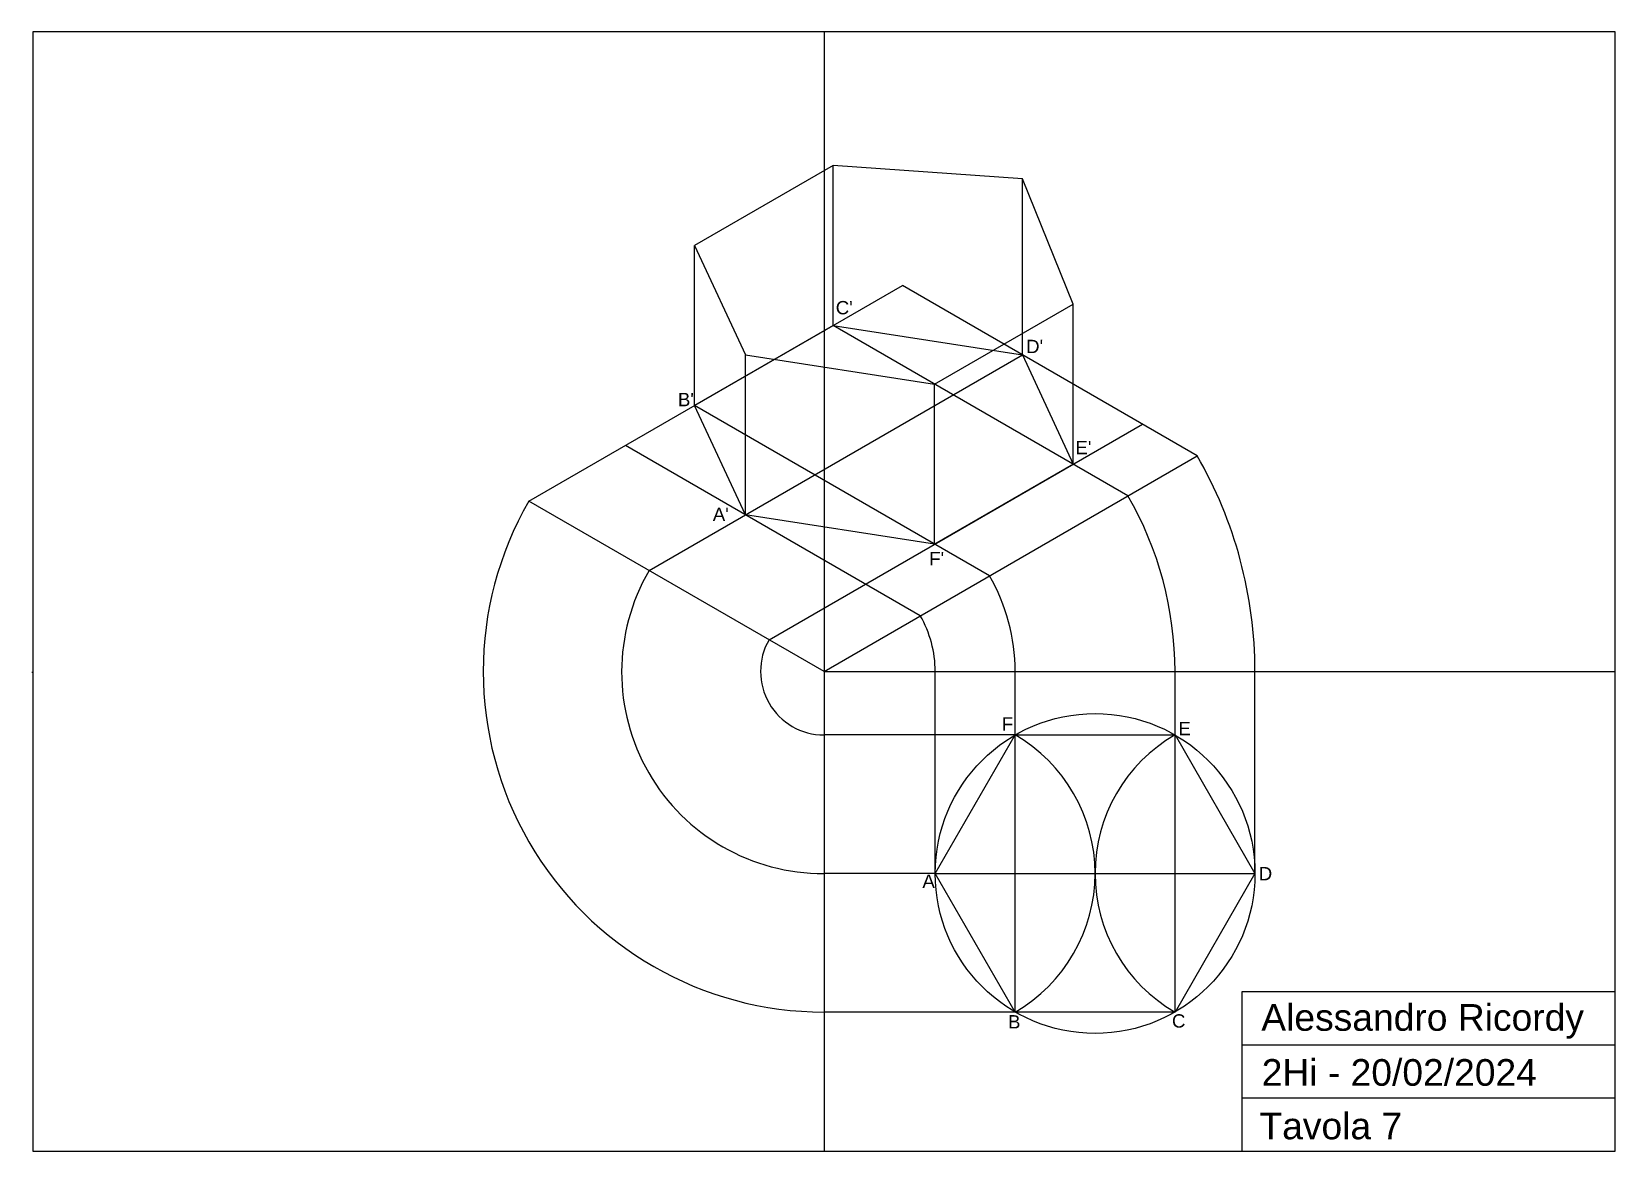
# Model space of a CAD drawing. Header units: millimetres. Extents: x 3231 to 36513, y 3878 to 11424.
# Drawn here: x 24547.3 to 24844.5, y 4545.1 to 4755.1 of the extents above; entities that cross this region are included whole.
import ezdxf

# ---------------------------------------------------------------- set-up
doc = ezdxf.new("R2010")
doc.units = ezdxf.units.MM
doc.layers.add('squadratura', color=7, linetype='Continuous', plot=False)
doc.layers.add('tav 3 6 7 linee di costr.', color=7, linetype='Continuous', true_color=0xf29c1c)
doc.layers.add('tav 7 8 9 11 costruzione', color=7, linetype='Continuous')
doc.layers.add('tav 7 sezione', color=92, linetype='Continuous')
doc.styles.get("Standard").update_dxf_attribs({"font": 'arial.ttf'})

msp = doc.modelspace()

# ---------------------------------------------------------------- texts
at = {"layer": 'squadratura'}
for s, p in [('Alessandro Ricordy', (24778.084, 4567.722)), ('2Hi - 20/02/2024', (24778.161, 4557.405)), ('Tavola 7', (24777.737, 4547.366))]:
    msp.add_text(s, height=5, dxfattribs=at).set_placement(p)
at = {"layer": 'tav 7 8 9 11 costruzione', "char_height": 2.5, "attachment_point": 1}
for s, insert in [("C'", (24698.223, 4704.598)), ("D'", (24733.953, 4697.326)), ("B'", (24668.606, 4687.364)), ("E'", (24743.21, 4678.359)), ("A'", (24675.152, 4665.837)), ("F'", (24715.765, 4657.533)), ('F', (24729.388, 4626.506)), ('E', (24762.527, 4625.659)), ('D', (24777.606, 4598.437)), ('A', (24714.491, 4597.03)), ('B', (24730.552, 4570.65)), ('C', (24761.32, 4570.819))]:
    msp.add_mtext_dynamic_manual_height_columns(s, width=3.59749, gutter_width=12.5, heights=[0], dxfattribs=dict(at, insert=insert))

# ---------------------------------------------------------------- linework, layer by layer
at = {"layer": 'squadratura'}
for p, q in [((24774.525, 4565.112), (24844.525, 4565.112)), ((24774.525, 4555.112), (24844.525, 4555.112))]:
    msp.add_line(p, q, dxfattribs=at)
msp.add_lwpolyline([(24547.525, 4545.112), (24844.525, 4545.112), (24844.525, 4755.112), (24547.525, 4755.112)], close=True, dxfattribs=at)
msp.add_lwpolyline([(24774.525, 4545.112), (24774.525, 4575.112), (24844.525, 4575.112)], dxfattribs=at)
at = {"layer": 'tav 3 6 7 linee di costr.'}
for p, q in [((24640.618, 4667.042), (24710.723, 4707.517)), ((24766.039, 4675.579), (24710.723, 4707.517)), ((24753.052, 4668.074), (24697.729, 4700.015)), ((24663.191, 4654.035), (24733.274, 4694.497)), ((24727.078, 4653.063), (24671.742, 4685.011)), ((24685.702, 4641.064), (24755.762, 4681.513)), ((24714.091, 4645.557), (24658.748, 4677.509)), ((24716.891, 4597.222), (24716.891, 4635.116)), ((24731.891, 4571.241), (24731.891, 4635.116)), ((24761.891, 4571.241), (24761.891, 4635.116)), ((24776.891, 4597.222), (24776.891, 4635.116)), ((24731.891, 4623.202), (24696.025, 4623.202)), ((24716.891, 4597.222), (24696.025, 4597.222)), ((24716.891, 4597.222), (24776.891, 4597.222)), ((24731.891, 4571.241), (24696.025, 4571.241))]:
    msp.add_line(p, q, dxfattribs=at)
for centre, radius, start, end in [((24696.025, 4635.116), 80.866, 0, 30.02479), ((24695.942, 4635.116), 63.875, 150.01214, 270.07454), ((24696.025, 4635.116), 65.866, 0, 30.02479), ((24695.826, 4635.001), 37.78, 149.74875, 270.30083), ((24696.025, 4635.116), 35.866, 0, 30.02479), ((24696.025, 4635.116), 20.866, 0, 30.02479), ((24696.025, 4635.116), 11.914, 150.04958, 270)]:
    msp.add_arc(centre, radius, start, end, dxfattribs=at)
at = {"layer": 'tav 7 8 9 11 costruzione'}
for p, q in [((24696.025, 4755.112), (24696.025, 4545.112)), ((24733.274, 4694.497), (24733.274, 4697.497)), ((24696.025, 4635.116), (24766.039, 4675.579)), ((24696.025, 4635.116), (24640.618, 4667.042)), ((24547.326, 4635.001), (24547.525, 4635.001)), ((24696.025, 4635.116), (24844.525, 4635.116))]:
    msp.add_line(p, q, dxfattribs=at)
msp.add_circle((24746.891, 4597.222), 30, dxfattribs=at)
for centre, start, end in [((24716.891, 4597.222), 300, 60), ((24776.891, 4597.222), 120, 240)]:
    msp.add_arc(centre, 30, start, end, dxfattribs=at)
at = {"layer": 'tav 7 sezione'}
for p, q in [((24697.729, 4730.015), (24671.742, 4715.011)), ((24697.729, 4700.015), (24697.729, 4730.015)), ((24733.274, 4727.497), (24697.729, 4730.015)), ((24733.274, 4697.497), (24733.274, 4727.497)), ((24742.768, 4704.011), (24733.274, 4727.497)), ((24671.742, 4685.011), (24671.742, 4715.011)), ((24671.742, 4715.011), (24681.299, 4694.489)), ((24716.781, 4689.008), (24742.768, 4704.011)), ((24742.768, 4674.011), (24742.768, 4704.011)), ((24697.729, 4700.015), (24671.742, 4685.011)), ((24697.729, 4700.015), (24733.274, 4694.497)), ((24681.299, 4664.489), (24681.299, 4694.489)), ((24681.299, 4694.489), (24716.781, 4689.008)), ((24733.274, 4694.497), (24742.768, 4674.011)), ((24716.781, 4659.008), (24716.781, 4689.008)), ((24681.299, 4664.489), (24671.742, 4685.011)), ((24742.768, 4674.011), (24716.781, 4659.008)), ((24716.781, 4659.008), (24681.299, 4664.489))]:
    msp.add_line(p, q, dxfattribs=at)
msp.add_lwpolyline([(24731.891, 4623.202), (24761.891, 4623.202), (24776.891, 4597.222), (24761.891, 4571.241), (24731.891, 4571.241), (24716.891, 4597.222), (24731.891, 4623.202)], dxfattribs=at)

msp.set_redraw_order([(e.dxf.handle, doc.entitydb.next_handle()) for e in msp.query("TEXT MTEXT ATTDEF DIMENSION ARC_DIMENSION")])  # texts and dimensions are drawn at this point

doc.saveas('drawing.dxf')
